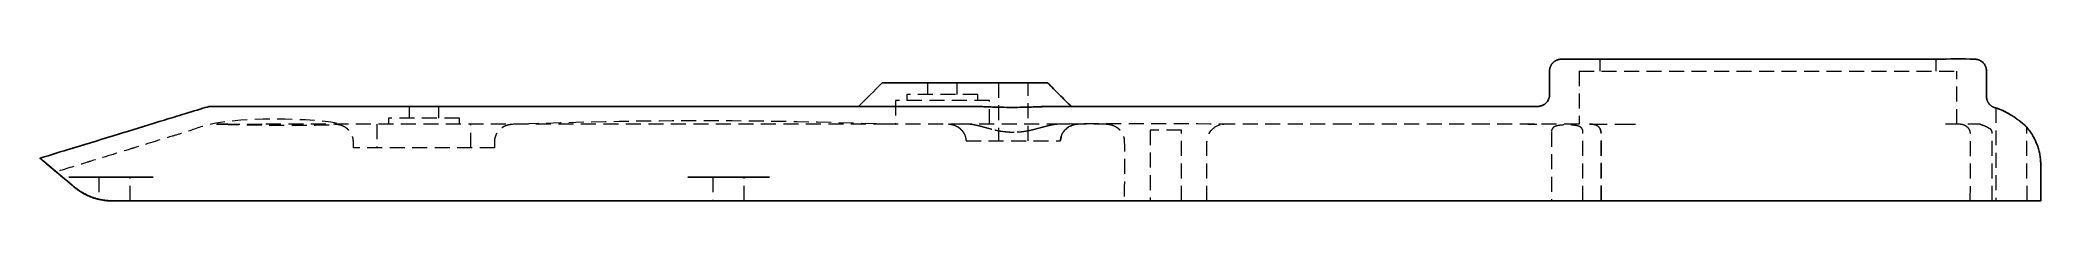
# Model space of a CAD drawing. Header units: millimetres. Extents: x -146 to 23, y 0 to 12.
import ezdxf

# ---------------------------------------------------------------- set-up
doc = ezdxf.new("R2010")
doc.units = ezdxf.units.MM
doc.linetypes.add('HIDDEN', pattern=[1.905, 1.27, -0.635])

msp = doc.modelspace()

# ---------------------------------------------------------------- linework, layer by layer
at = {"color": 7, "linetype": 'Continuous', "lineweight": 25}
for p, q in [((-14.25, 12), (14.25, 12)), ((-65.78, 10), (-65.98, 10)), ((-65.78, 10), (-61, 10)), ((-114.76, 8), (-132, 8)), ((-114.76, 8), (-112.59, 8)), ((-67.48, 8), (-112.59, 8)), ((-145.7, 3.1), (-144.76, 2.32)), ((-143.85, 2), (-136.71, 2)), ((-84.55, 2), (-91.45, 2)), ((-143.26, 1.06), (-143.22, 1.03)), ((-143.23, 1.04), (-143.23, 1.04)), ((-143.06, 0.92), (-143.01, 0.87)), ((-142.88, 0.79), (-142.81, 0.75)), ((-142.84, 0.77), (-142.86, 0.78)), ((-142.75, 0.71), (-142.75, 0.71)), ((-142.65, 0.65), (-142.61, 0.63)), ((-142.42, 0.53), (-142.41, 0.53)), ((-142.18, 0.42), (-142.1, 0.38)), ((-142.03, 0.36), (-142, 0.35)), ((-141.91, 0.31), (-142, 0.35)), ((-141.81, 0.27), (-141.77, 0.26)), ((-141.63, 0.22), (-141.63, 0.21)), ((-141.51, 0.18), (-141.5, 0.18)), ((-141.49, 0.18), (-141.43, 0.16)), ((-141.38, 0.15), (-141.49, 0.17)), ((-141.07, 0.08), (-141.08, 0.08)), ((-141.08, 0.08), (-141.08, 0.08)), ((-140.68, 0.03), (-140.66, 0.02)), ((-140.66, 0.02), (-140.65, 0.02)), ((-140.66, 0.02), (-140.66, 0.02)), ((-49.25, 0), (-49.25, 0)), ((-47.62, 0), (-47.62, 0)), ((8.92, 0), (6.06, 0)), ((-54.5, 0), (-54.5, 0)), ((-54.29, 0), (-54.38, 0)), ((-47.5, 0), (-47.51, 0))]:
    msp.add_line(p, q, dxfattribs=at)
at = {"color": 7, "linetype": 'HIDDEN', "lineweight": 18}
for p, q in [((-14.25, 12), (-14.25, 11)), ((14.25, 11), (14.25, 12)), ((-16, 11), (15.99, 11)), ((-16, 11), (-16, 6.5)), ((15.99, 6.5), (15.99, 11)), ((-65.92, 8.5), (-73.88, 8.5)), ((-73.88, 8.5), (-73.88, 6.5)), ((-66.9, 9), (-72.9, 9)), ((-72.9, 9), (-72.9, 8.5)), ((-71.15, 10), (-71.15, 9)), ((-68.65, 9), (-68.65, 10)), ((-66.9, 8.5), (-66.9, 9)), ((-65.92, 6.5), (-65.92, 8.5)), ((-65.79, 10), (-64.78, 10)), ((-65.15, 10), (-65.15, 5.1)), ((-63.1, 10), (-62.21, 10)), ((-62.65, 5.1), (-62.65, 10)), ((-110.8, 7), (-116.8, 7)), ((-116.8, 7), (-116.8, 6.5)), ((-115.05, 8), (-115.05, 7)), ((-112.55, 7), (-112.55, 8)), ((-110.8, 6.5), (-110.8, 7)), ((19.62, 7.76), (19.66, 7.74)), ((19.69, 7.73), (19.73, 7.71)), ((19.77, 7.69), (19.81, 7.68)), ((19.94, 7.62), (20, 7.59)), ((20.05, 7.56), (20.1, 7.54)), ((20.16, 7.51), (20.18, 7.49)), ((20.23, 7.47), (20.29, 7.43)), ((21.1, 6.92), (21.16, 6.88)), ((-131.16, 6.5), (-131.23, 6.5)), ((-131.08, 6.5), (-131.16, 6.5)), ((-130.66, 6.5), (-131.08, 6.5)), ((-130.66, 6.5), (-127.42, 6.5)), ((-117.78, 6.5), (-117.78, 4.5)), ((-109.82, 4.5), (-109.82, 6.5)), ((-59.79, 6.5), (-69.39, 6.5)), ((-67.9, 5.1), (-59.9, 5.1)), ((-67.9, 5.1), (-67.9, 5.1)), ((-49.67, 6), (-52.32, 6)), ((-52.32, 6), (-52.32, 0)), ((-49.67, 0), (-49.67, 6)), ((-35.23, 6.5), (-35.58, 6.5)), ((-23.81, 6.5), (-35.23, 6.5)), ((-18.32, 5.86), (-18.32, 0)), ((-14.88, 6.5), (-14.98, 6.5)), ((-14.88, 6.5), (-12.49, 6.5)), ((21.53, 6.59), (21.56, 6.56)), ((-146.3, 3.61), (-146.23, 3.55)), ((-146.24, 3.55), (-146.29, 3.6)), ((-146.28, 3.59), (-146.21, 3.53)), ((-145.76, 3.16), (-146.25, 3.56)), ((-146.2, 3.53), (-145.91, 3.28)), ((-146.2, 3.52), (-146.13, 3.46)), ((-146.17, 3.5), (-146.14, 3.47)), ((-146.11, 3.45), (-146.05, 3.4)), ((-146.1, 3.44), (-146.02, 3.38)), ((-145.79, 3.18), (-146.08, 3.42)), ((-145.92, 3.29), (-146.05, 3.4)), ((-107.8, 4.5), (-119.8, 4.5)), ((-145.77, 3.17), (-146.02, 3.37)), ((-145.79, 3.18), (-145.98, 3.34)), ((-145.9, 3.27), (-145.72, 3.12)), ((-145.9, 3.27), (-145.73, 3.13)), ((-145.76, 3.15), (-144.92, 2.45)), ((-145.71, 3.11), (-145.42, 2.87)), ((-145.7, 3.11), (-145.37, 2.83)), ((-145.69, 3.1), (-145.46, 2.91)), ((-145.42, 2.87), (-145.04, 2.55)), ((-145.21, 2.7), (-145.41, 2.86)), ((-145.3, 2.77), (-145.4, 2.85)), ((-145.36, 2.82), (-145.23, 2.71)), ((-145.21, 2.7), (-144.93, 2.46)), ((-144.44, 2.04), (-145.02, 2.53)), ((-144.93, 2.46), (-144.79, 2.34)), ((-144.85, 2.39), (-144.92, 2.45)), ((-144.87, 2.41), (-144.92, 2.45)), ((-144.84, 2.38), (-144.86, 2.4)), ((-144.63, 2.21), (-144.84, 2.38)), ((-144.75, 2.31), (-144.6, 2.18)), ((-144.72, 2.28), (-144.54, 2.13)), ((-144.67, 2.24), (-144.58, 2.17)), ((-144.44, 2.05), (-144.62, 2.2)), ((-144.58, 2.17), (-144.52, 2.12)), ((-144.58, 2.16), (-144.33, 1.95)), ((-144.48, 2.08), (-143.75, 1.47)), ((-144.47, 2.08), (-143.96, 1.65)), ((-144.37, 1.99), (-144.44, 2.04)), ((-144.38, 2), (-144.07, 1.73)), ((-143.93, 1.62), (-144.37, 1.99)), ((-143.84, 1.55), (-144.36, 1.98)), ((-143.72, 1.44), (-144.12, 1.78)), ((-138.68, 0), (-138.68, 2)), ((-89.33, 2), (-89.33, 0)), ((-86.68, 0), (-86.68, 2)), ((-143.92, 1.61), (-143.73, 1.45)), ((-143.9, 1.6), (-143.86, 1.56)), ((-143.74, 1.46), (-143.76, 1.48)), ((-143.72, 1.45), (-143.74, 1.46)), ((-143.64, 1.38), (-143.71, 1.44)), ((-143.58, 1.32), (-143.57, 1.32)), ((-143.5, 1.26), (-143.5, 1.26)), ((-143.44, 1.21), (-143.46, 1.22)), ((-143.37, 1.15), (-143.39, 1.17)), ((-143.39, 1.17), (-143.33, 1.12)), ((-143.36, 1.14), (-143.37, 1.15)), ((-143.23, 1.04), (-143.22, 1.03)), ((-143.22, 1.03), (-143.18, 1)), ((-143.19, 1), (-143.19, 1.01)), ((-142.77, 0.72), (-142.78, 0.73)), ((-142.45, 0.54), (-142.46, 0.55)), ((-142.29, 0.47), (-142.41, 0.52)), ((-142.33, 0.49), (-142.41, 0.52)), ((-142.13, 0.4), (-142.2, 0.43)), ((-141.95, 0.32), (-142.03, 0.36)), ((-141.85, 0.29), (-142, 0.34)), ((-141.69, 0.23), (-141.7, 0.24)), ((-141.33, 0.13), (-141.56, 0.19)), ((-141.08, 0.08), (-141.32, 0.13)), ((-141.32, 0.13), (-141.32, 0.13)), ((-140.96, 0.06), (-141.08, 0.08)), ((-140.97, 0.06), (-140.96, 0.06)), ((-140.81, 0.04), (-140.95, 0.06)), ((-140.8, 0.04), (-140.92, 0.06)), ((-140.66, 0.02), (-140.8, 0.04)), ((-140.69, 0.03), (-140.79, 0.04)), ((-140.36, 0), (-140.5, 0.01)), ((-140.23, 0), (-140.39, 0)), ((-140.29, 0), (-140.35, 0)), ((-140.35, 0), (-140.21, 0)), ((-140.2, 0), (-140.24, 0)), ((-140.18, 0), (-140.2, 0)), ((-136.62, 0), (-136.62, 0)), ((-92.07, 0), (-92.03, 0)), ((-92.02, 0), (-91.99, 0)), ((-91.87, 0), (-91.9, 0)), ((-91.84, 0), (-91.82, 0)), ((-91.82, 0), (-88.59, 0)), ((-88, 0), (-88.14, 0)), ((-87.38, 0), (-87.63, 0)), ((-87.26, 0), (-87.34, 0)), ((-83.99, 0), (-87.19, 0)), ((-52.53, 0), (-52.53, 0)), ((-52.47, 0), (-52.47, 0)), ((-51.85, 0), (-51.85, 0)), ((-21.22, 0), (-17.28, 0)), ((-17.28, 0), (-17.28, 0)), ((-12.71, 0), (-17.18, 0)), ((2.96, 0), (1.89, 0)), ((11.79, 0), (9.79, 0)), ((-137.76, 0), (-137.94, 0)), ((-53.55, 0), (-53.4, 0)), ((-52.29, 0), (-52.22, 0)), ((-51.76, 0), (-51.74, 0))]:
    msp.add_line(p, q, dxfattribs=at)
at = {"color": 7, "linetype": 'Continuous', "lineweight": 25, "flags": 128}
for points in [[(-75, 10), (-74.98, 10), (-74.92, 10), (-74.81, 10), (-74.67, 10), (-74.49, 10), (-74.26, 10), (-74, 10), (-73.71, 10), (-73.39, 10), (-66.19, 10), (-66.09, 10), (-65.98, 10), (-65.98, 10), (-65.78, 10)], [(-62.22, 10), (-62.15, 10), (-62.22, 9.99), (-62.23, 9.99), (-62.33, 9.99), (-62.22, 10)], [(-67.48, 8), (-67.31, 8), (-67.24, 8), (-67.13, 8), (-67.12, 8), (-66.95, 8), (-66.86, 7.99), (-66.58, 7.99), (-66.38, 7.98), (-66.35, 7.98), (-66.29, 7.98), (-66.18, 7.97), (-65.99, 7.96), (-65.77, 7.96), (-65.67, 7.95), (-65.35, 7.94), (-65.34, 7.94), (-65.02, 7.93), (-64.9, 7.93), (-64.69, 7.93), (-64.45, 7.92), (-64.36, 7.92), (-64.02, 7.92), (-64, 7.92), (-63.68, 7.92), (-63.55, 7.92), (-63.34, 7.93), (-63.11, 7.93), (-63.01, 7.93), (-62.68, 7.94), (-62.67, 7.94), (-62.36, 7.95), (-62.23, 7.96), (-62.05, 7.96), (-61.82, 7.97), (-61.75, 7.97), (-61.65, 7.98), (-61.62, 7.98), (-61.47, 7.98), (-61.43, 7.99), (-61.19, 7.99), (-61.05, 8), (-60.94, 8), (-60.87, 8), (-60.76, 8), (-60.69, 8), (-60.54, 8), (-60.24, 8), (-59.98, 8), (-59.74, 8), (-59.53, 8), (-59.36, 8), (-59.22, 8), (-59.11, 8), (-59.04, 8), (-59, 8), (-59, 8)], [(21.92, 6.24), (21.92, 6.24), (21.92, 6.24), (21.92, 6.24), (21.91, 6.25), (21.9, 6.26), (21.9, 6.26), (21.88, 6.28), (21.88, 6.28), (21.86, 6.3), (21.84, 6.31), (21.83, 6.33), (21.8, 6.35), (21.79, 6.36), (21.75, 6.4), (21.75, 6.4), (21.74, 6.41), (21.69, 6.45), (21.69, 6.46), (21.65, 6.49), (21.62, 6.51), (21.61, 6.52), (21.6, 6.53), (21.54, 6.58), (21.54, 6.58), (21.46, 6.65), (21.45, 6.65), (21.36, 6.73), (21.35, 6.73), (21.35, 6.74), (21.3, 6.77), (21.26, 6.8), (21.24, 6.82), (21.16, 6.88), (21.13, 6.9), (21.05, 6.96), (21.02, 6.98), (20.97, 7.01), (20.94, 7.04), (20.93, 7.05), (20.83, 7.11), (20.81, 7.12), (20.72, 7.19), (20.69, 7.2), (20.6, 7.26), (20.58, 7.27), (20.58, 7.27), (20.48, 7.33), (20.46, 7.34), (20.39, 7.38), (20.37, 7.39), (20.28, 7.44), (20.26, 7.46), (20.22, 7.48), (20.18, 7.5), (20.15, 7.51), (20.08, 7.55), (20.04, 7.57), (19.98, 7.59), (19.95, 7.61), (19.94, 7.62), (19.87, 7.65), (19.86, 7.65), (19.84, 7.66), (19.79, 7.69), (19.75, 7.7), (19.71, 7.72), (19.69, 7.73), (19.66, 7.74), (19.64, 7.75), (19.59, 7.77), (19.58, 7.77), (19.52, 7.79), (19.51, 7.8), (19.5, 7.8), (19.5, 7.8), (19.47, 7.81), (19.45, 7.82), (19.42, 7.83), (19.4, 7.84), (19.4, 7.84), (19.38, 7.84), (19.36, 7.85), (19.36, 7.85), (19.34, 7.85), (19.33, 7.86), (19.32, 7.86), (19.3, 7.87), (19.3, 7.87), (19.3, 7.87), (19.29, 7.87), (19.28, 7.87), (19.28, 7.88), (19.28, 7.88), (19.28, 7.88), (19.28, 7.88)], [(19.59, 7.77), (19.6, 7.76), (19.62, 7.76)], [(19.73, 7.71), (19.75, 7.7), (19.77, 7.69)], [(19.9, 7.64), (19.92, 7.62), (19.94, 7.62)], [(20.29, 7.43), (20.31, 7.43), (20.34, 7.41)], [(20.41, 7.37), (20.42, 7.36), (20.44, 7.36)], [(20.5, 7.32), (20.54, 7.29), (20.56, 7.28)], [(20.72, 7.18), (20.74, 7.17), (20.77, 7.15)], [(20.84, 7.11), (20.86, 7.09), (20.89, 7.07)], [(20.97, 7.02), (20.98, 7.01), (21, 7)], [(21.37, 6.72), (21.39, 6.7), (21.43, 6.67)], [(21.56, 6.56), (21.59, 6.54), (21.61, 6.52)], [(21.8, 6.35), (21.81, 6.34), (21.82, 6.33)], [(21.92, 6.24), (21.92, 6.24), (21.92, 6.24)], [(-146.3, 3.61), (-146.3, 3.61), (-146.3, 3.61), (-146.29, 3.6), (-146.28, 3.59), (-146.26, 3.57), (-146.25, 3.57), (-146.24, 3.56), (-146.2, 3.52), (-146.2, 3.52), (-146.14, 3.48), (-146.12, 3.46), (-146.08, 3.42), (-146.05, 3.4), (-146.02, 3.38), (-145.97, 3.33), (-145.97, 3.33), (-145.9, 3.27), (-145.88, 3.26), (-145.83, 3.22), (-145.78, 3.17), (-145.76, 3.16), (-145.71, 3.12), (-145.68, 3.09), (-145.6, 3.02), (-145.6, 3.02), (-145.51, 2.95), (-145.47, 2.91), (-145.42, 2.87), (-145.42, 2.87), (-145.39, 2.84), (-145.37, 2.82), (-145.35, 2.81), (-145.31, 2.77), (-145.29, 2.76), (-145.27, 2.75), (-145.22, 2.7), (-145.17, 2.66), (-145.14, 2.63), (-145.05, 2.56), (-145.04, 2.55), (-144.94, 2.46), (-144.92, 2.45), (-144.82, 2.37), (-144.76, 2.32), (-144.7, 2.26), (-144.59, 2.17), (-144.56, 2.15), (-144.5, 2.09), (-144.44, 2.05), (-144.4, 2.01), (-144.3, 1.93), (-144.28, 1.92), (-144.19, 1.84), (-144.12, 1.78), (-144.09, 1.75), (-143.98, 1.66), (-143.95, 1.64), (-143.86, 1.56), (-143.77, 1.49), (-143.74, 1.46), (-143.59, 1.33), (-143.5, 1.26), (-143.39, 1.17), (-143.36, 1.14), (-143.24, 1.04), (-143.19, 1.01), (-143.09, 0.93), (-143.01, 0.88), (-142.96, 0.84), (-142.94, 0.83), (-142.77, 0.72), (-142.76, 0.72), (-142.63, 0.64), (-142.61, 0.63), (-142.57, 0.61), (-142.42, 0.53), (-142.36, 0.5), (-142.23, 0.44), (-142.15, 0.4), (-142.07, 0.37), (-141.93, 0.31), (-141.79, 0.27), (-141.71, 0.24), (-141.69, 0.23), (-141.46, 0.17), (-141.33, 0.14), (-141.28, 0.12), (-141.21, 0.11), (-140.96, 0.06), (-140.95, 0.06), (-140.82, 0.04), (-140.7, 0.03), (-140.66, 0.02), (-140.57, 0.02), (-140.44, 0.01), (-140.18, 0), (-139.82, 0), (-139.23, 0), (-139.2, 0), (-137.69, 0), (-137.52, 0), (-136.2, 0), (-135.94, 0), (-135.77, 0), (-134.75, 0), (-133.94, 0), (-133.32, 0), (-132, 0), (-52.5, 0), (0, 0), (1.16, 0), (2.32, 0), (3.47, 0), (4.6, 0), (5.72, 0), (6.81, 0), (7.88, 0), (8.91, 0), (9.91, 0), (10.87, 0), (11.79, 0), (12.66, 0), (12.86, 0), (18.6, 0), (20.66, 0), (21.13, 0), (21.55, 0), (21.93, 0), (22.25, 0), (22.53, 0), (22.75, 0), (22.92, 0), (23.04, 0), (23.09, 0), (23.09, 0)], [(-143.44, 1.21), (-143.42, 1.19), (-143.4, 1.17), (-143.39, 1.17)], [(-143.33, 1.12), (-143.33, 1.11), (-143.3, 1.09)], [(-143.26, 1.06), (-143.25, 1.06), (-143.23, 1.04)], [(-143.22, 1.03), (-143.23, 1.03), (-143.23, 1.04)], [(-143.18, 1), (-143.17, 0.99), (-143.15, 0.98)], [(-143.05, 0.9), (-143.05, 0.9), (-143.05, 0.91)], [(-143.01, 0.87), (-143, 0.87), (-143, 0.87)], [(-142.93, 0.83), (-142.9, 0.81), (-142.88, 0.79)], [(-142.46, 0.55), (-142.46, 0.55), (-142.47, 0.55)], [(-142.41, 0.52), (-142.42, 0.53), (-142.45, 0.54)], [(-142.27, 0.46), (-142.28, 0.46), (-142.29, 0.47)], [(-142.27, 0.46), (-142.26, 0.45), (-142.18, 0.42)], [(-142.08, 0.37), (-142.1, 0.38), (-142.13, 0.4)], [(-141.81, 0.27), (-141.82, 0.28), (-141.85, 0.29)], [(-141.52, 0.18), (-141.64, 0.22), (-141.69, 0.23)], [(-141.56, 0.19), (-141.58, 0.2), (-141.63, 0.21)], [(-141.43, 0.16), (-141.37, 0.14), (-141.33, 0.13)], [(-140.95, 0.06), (-140.95, 0.06), (-140.96, 0.06)], [(-140.92, 0.06), (-140.93, 0.06), (-140.93, 0.06)], [(-140.79, 0.04), (-140.8, 0.04), (-140.81, 0.04)], [(-140.21, 0), (-140.2, 0), (-140.18, 0)]]:
    msp.add_lwpolyline(points, dxfattribs=at)
at = {"color": 7, "linetype": 'HIDDEN', "lineweight": 18, "flags": 128}
for points in [[(-65.79, 10), (-65.98, 10), (-65.98, 10)], [(-65.78, 10), (-65.67, 9.99), (-65.77, 9.99), (-65.78, 9.99), (-65.85, 10), (-65.78, 10)], [(-62.21, 10), (-62.02, 10), (-62.02, 10)], [(19.56, 7.78), (19.59, 7.77), (19.59, 7.77)], [(19.85, 7.66), (19.86, 7.65), (19.9, 7.64)], [(20.34, 7.41), (20.37, 7.39), (20.41, 7.37)], [(20.44, 7.36), (20.48, 7.33), (20.5, 7.32)], [(20.56, 7.28), (20.58, 7.27), (20.59, 7.26)], [(20.65, 7.23), (20.72, 7.19), (20.72, 7.18)], [(20.77, 7.15), (20.83, 7.11), (20.84, 7.11)], [(20.89, 7.07), (20.94, 7.04), (20.97, 7.02)], [(21, 7), (21.02, 6.98), (21.04, 6.97)], [(21.22, 6.84), (21.24, 6.82), (21.26, 6.8), (21.27, 6.8)], [(-69.27, 6.49), (-69.19, 6.48), (-69.14, 6.48), (-69.14, 6.48)], [(-59.01, 6.37), (-58.92, 6.41), (-58.9, 6.42), (-58.8, 6.45), (-58.78, 6.45), (-58.67, 6.48), (-58.66, 6.48), (-58.55, 6.49), (-58.53, 6.49), (-58.41, 6.5), (-58.41, 6.5), (-58.41, 6.5)], [(-47.5, 0), (-47.5, 2.97), (-47.5, 5), (-47.5, 5), (-47.49, 5.13), (-47.48, 5.25), (-47.48, 5.26), (-47.47, 5.28), (-47.45, 5.39), (-47.41, 5.51), (-47.37, 5.61), (-47.36, 5.63), (-47.3, 5.75), (-47.23, 5.86), (-47.23, 5.86), (-47.15, 5.96), (-47.08, 6.03), (-47.06, 6.06), (-46.96, 6.15), (-46.9, 6.19), (-46.86, 6.23), (-46.75, 6.3), (-46.7, 6.32), (-46.63, 6.36), (-46.53, 6.4), (-46.51, 6.41), (-46.39, 6.45), (-46.26, 6.48), (-46.13, 6.49), (-46.13, 6.49), (-46.05, 6.5), (-46, 6.5), (-46, 6.5), (-46, 6.5)], [(-14.98, 6.5), (-15.11, 6.5), (-14.88, 6.5)], [(-14.13, 0), (-14.13, 5.7), (-14.13, 5.73), (-14.13, 5.77), (-14.13, 5.8), (-14.14, 5.84), (-14.14, 5.87), (-14.15, 5.91), (-14.16, 5.94), (-14.17, 5.97), (-14.18, 6.01), (-14.19, 6.04), (-14.2, 6.07), (-14.22, 6.1), (-14.23, 6.13), (-14.25, 6.16), (-14.25, 6.16), (-14.27, 6.19), (-14.29, 6.21), (-14.31, 6.24), (-14.33, 6.27), (-14.36, 6.29), (-14.38, 6.31), (-14.44, 6.35), (-14.51, 6.39), (-14.58, 6.43), (-14.65, 6.45), (-14.66, 6.45), (-14.76, 6.47), (-14.86, 6.49), (-14.88, 6.49), (-14.98, 6.5)], [(-14.98, 6.5), (-14.88, 6.49), (-14.86, 6.49), (-14.76, 6.47), (-14.67, 6.45), (-14.65, 6.45), (-14.58, 6.43), (-14.51, 6.39), (-14.44, 6.35), (-14.38, 6.31), (-14.36, 6.29), (-14.33, 6.27), (-14.31, 6.24), (-14.29, 6.21), (-14.27, 6.19), (-14.25, 6.16), (-14.25, 6.16), (-14.23, 6.13), (-14.22, 6.1), (-14.2, 6.07), (-14.19, 6.04), (-14.18, 6.01), (-14.17, 5.97), (-14.16, 5.94), (-14.15, 5.91), (-14.14, 5.87), (-14.14, 5.84), (-14.13, 5.8), (-14.13, 5.77), (-14.13, 5.73), (-14.13, 5.7), (-14.13, 0)], [(21.33, 6.76), (21.36, 6.73), (21.37, 6.72)], [(21.43, 6.67), (21.45, 6.65), (21.47, 6.64)], [(21.61, 6.52), (21.61, 6.52), (21.64, 6.5)], [(21.67, 6.47), (21.68, 6.46), (21.7, 6.44)], [(21.73, 6.42), (21.75, 6.4), (21.75, 6.4)], [(21.92, 6.24), (21.92, 6.24), (21.92, 6.24)], [(-146.29, 3.6), (-146.3, 3.6), (-146.3, 3.61)], [(-146.28, 3.59), (-146.28, 3.59), (-146.29, 3.6)], [(-144.92, 2.45), (-144.84, 2.38), (-144.9, 2.43), (-144.9, 2.43)], [(-144.35, 1.98), (-144.35, 1.98), (-144.35, 1.97)], [(-137.17, 2), (-137.1, 2.01), (-137.18, 2)], [(-143.68, 1.41), (-143.72, 1.44), (-143.72, 1.44)], [(-143.42, 1.19), (-143.5, 1.26), (-143.61, 1.35), (-143.62, 1.36)], [(-143.5, 1.26), (-143.53, 1.28), (-143.56, 1.31), (-143.56, 1.31)], [(-143.23, 1.04), (-143.24, 1.04), (-143.39, 1.17)], [(-143.3, 1.09), (-143.27, 1.07), (-143.26, 1.06)], [(-142.82, 0.75), (-142.85, 0.77), (-142.86, 0.78), (-142.87, 0.79), (-142.94, 0.84), (-142.95, 0.84), (-142.94, 0.83), (-142.97, 0.86), (-143, 0.87), (-143, 0.87), (-143.02, 0.88), (-143.08, 0.93), (-143.09, 0.93), (-143.12, 0.96), (-143.16, 0.98), (-143.23, 1.04), (-143.23, 1.04), (-143.23, 1.04)], [(-143.05, 0.91), (-143.09, 0.93), (-143.22, 1.03)], [(-143.15, 0.98), (-143.12, 0.96), (-143.1, 0.94)], [(-142.86, 0.78), (-142.94, 0.83), (-143.05, 0.9)], [(-143, 0.87), (-142.98, 0.86), (-142.97, 0.85), (-142.93, 0.83)], [(-142.77, 0.73), (-142.76, 0.72), (-142.75, 0.71)], [(-142.08, 0.37), (-142.09, 0.38), (-142.16, 0.41), (-142.17, 0.42), (-142.17, 0.42), (-142.23, 0.44), (-142.24, 0.44), (-142.25, 0.45), (-142.39, 0.52), (-142.42, 0.53), (-142.44, 0.54), (-142.46, 0.55), (-142.53, 0.59), (-142.54, 0.59), (-142.51, 0.58), (-142.52, 0.59), (-142.65, 0.65), (-142.65, 0.65)], [(-142.53, 0.59), (-142.6, 0.63), (-142.61, 0.63)], [(-142.43, 0.54), (-142.42, 0.53), (-142.42, 0.53)], [(-142.41, 0.53), (-142.27, 0.46), (-142.27, 0.46)], [(-142.08, 0.37), (-142.23, 0.44), (-142.27, 0.46)], [(-142, 0.35), (-142.07, 0.37), (-142.08, 0.37)], [(-141.63, 0.21), (-141.71, 0.24), (-141.8, 0.27), (-141.81, 0.27)], [(-141.71, 0.24), (-141.64, 0.22), (-141.51, 0.18)], [(-141.49, 0.17), (-141.5, 0.18), (-141.52, 0.18)], [(-141.08, 0.08), (-141.28, 0.12), (-141.31, 0.13)], [(-140.93, 0.06), (-140.95, 0.06), (-141.07, 0.08)], [(-140.66, 0.02), (-140.7, 0.03), (-140.76, 0.04), (-140.93, 0.06), (-140.93, 0.06), (-140.93, 0.06)], [(-140.39, 0), (-140.57, 0.02), (-140.66, 0.02), (-140.66, 0.02)], [(-140.57, 0.02), (-140.5, 0.01), (-140.36, 0)], [(-140.18, 0), (-140.23, 0), (-140.29, 0)]]:
    msp.add_lwpolyline(points, dxfattribs=at)
at = {"color": 7, "linetype": 'HIDDEN', "lineweight": 18}
for centre, radius, start, end in [((-67.5, -20.13), 28.13, 87.7143, 89.6158), ((-64, 51.48), 43.56, 267.8167, 272.1833), ((-60.43, -23.95), 31.95, 90.4728, 92.3488), ((-58.4, 5), 1.5, 90.0795, 176.1303), ((-99.2, 64.89), 77.56, 235.6023, 235.6489), ((-139.69, 5.84), 5.97, 238.1808, 242.3346), ((-139.95, 5.4), 5.47, 239.1773, 242.5927), ((-140.13, 5.16), 5.17, 253.1173, 256.6853)]:
    msp.add_arc(centre, radius, start, end, dxfattribs=at)
at = {"color": 7, "linetype": 'Continuous', "lineweight": 25}
for centre, radius, start, end in [((18.67, 5.5), 2.45, 68.8245, 69.7181), ((19.11, 6.35), 1.49, 67.0117, 68.4192), ((19.21, 6.29), 1.51, 65.1838, 66.76), ((18.88, 5.25), 2.6, 63.25, 64.3701), ((18.18, 3.73), 4.27, 62.3953, 63.3098), ((18.68, 4.62), 3.25, 61.4747, 62.3025), ((19.16, 4.89), 2.77, 57.4649, 58.9353), ((19.01, 4.08), 3.53, 53.6639, 55.02), ((19.41, 4.47), 2.98, 52.6277, 54.0137), ((19.69, 4.7), 2.63, 51.5299, 53.1126), ((19.24, 3.88), 3.55, 49.775, 51.0787), ((20.2, 4.81), 2.22, 48.3196, 49.4976), ((19.32, 3.75), 3.6, 47.9546, 48.6351), ((19.79, 4.2), 2.95, 47.3493, 48.1683), ((-140.77, 4.25), 4.04, 230.2751, 233.2203), ((-140.69, 4.29), 4.12, 232.8197, 235.6667), ((-142.36, 1.94), 1.24, 233.4327, 235.5517), ((-139.79, 5.62), 5.73, 236.4626, 238.5725), ((-141.73, 2.44), 2.01, 237.5538, 238.7635), ((-141.2, 3.27), 2.99, 238.3524, 241.885), ((-141.39, 2.64), 2.34, 241.1257, 244.3981), ((-141.73, 2.02), 1.64, 243.2475, 244.5662), ((-141.17, 2.86), 2.64, 243.8983, 247.0103), ((-141.68, 1.27), 0.984, 246.1128, 251.062), ((-140.77, 3.26), 3.16, 248.9168, 253.0486), ((-140.97, 1.68), 1.59, 255.0491, 257.4393), ((-140.21, 4.86), 4.85, 256.7512, 258.108), ((-140.25, 4.64), 4.63, 258.0113, 261.098), ((-140.25, 4.43), 4.42, 260.8673, 264.1391), ((-140.21, 4.67), 4.67, 263.8951, 267.0607), ((-140.26, 3.83), 3.83, 265.4499, 266.3596), ((-140.18, 4.9), 4.9, 266.9532, 270.0201)]:
    msp.add_arc(centre, radius, start, end, dxfattribs=at)
for points, knots in [([(-14.25, 12), (-15.84, 12), (-17.54, 12), (-17.5, 12), (-17.58, 12), (-17.6, 11.99), (-17.66, 11.99), (-17.7, 11.98), (-17.75, 11.97), (-17.79, 11.95), (-17.84, 11.94), (-17.87, 11.92), (-17.92, 11.91), (-17.95, 11.89), (-17.99, 11.87), (-18.03, 11.84), (-18.07, 11.82), (-18.1, 11.79), (-18.14, 11.77), (-18.17, 11.74), (-18.2, 11.71), (-18.23, 11.68), (-18.26, 11.64), (-18.29, 11.61), (-18.32, 11.58), (-18.34, 11.54), (-18.36, 11.5), (-18.38, 11.46), (-18.4, 11.42), (-18.42, 11.38), (-18.44, 11.34), (-18.45, 11.3), (-18.46, 11.26), (-18.47, 11.22), (-18.48, 11.17), (-18.49, 11.13), (-18.49, 11.07), (-18.49, 11.03), (-18.52, 10.35), (-18.51, 9.69), (-18.5, 8.99), (-18.5, 8.94), (-18.5, 8.88), (-18.51, 8.83), (-18.53, 8.77), (-18.54, 8.72), (-18.56, 8.66), (-18.59, 8.58), (-18.63, 8.5), (-18.67, 8.43), (-18.71, 8.39), (-18.75, 8.34), (-18.79, 8.29), (-18.86, 8.23), (-18.93, 8.18), (-18.98, 8.14), (-19.03, 8.12), (-19.08, 8.09), (-19.15, 8.06), (-19.2, 8.05), (-19.26, 8.03), (-19.31, 8.02), (-19.37, 8.01), (-19.42, 8), (-19.5, 8), (-19.68, 7.98), (-39.34, 7.99), (-59, 8)], [0, 0, 0, 0, 0.0650497, 0.0697229, 0.0745875, 0.077232, 0.0800608, 0.0817481, 0.0836048, 0.0849212, 0.0863891, 0.0875238, 0.0887922, 0.0898264, 0.0909777, 0.0919518, 0.0930279, 0.0939643, 0.0949891, 0.0959009, 0.0968892, 0.0977846, 0.0987458, 0.0996302, 0.1005707, 0.1014479, 0.1023721, 0.1032447, 0.1041562, 0.1050261, 0.1059272, 0.106796, 0.1076887, 0.1085578, 0.1094437, 0.110314, 0.1111944, 0.1129075, 0.1130018, 0.1518873, 0.1530866, 0.1548526, 0.1548531, 0.1566016, 0.1580393, 0.15835, 0.1600985, 0.1618469, 0.1635953, 0.1653438, 0.1665712, 0.1670923, 0.1688407, 0.1705891, 0.1723376, 0.174086, 0.1744141, 0.1758345, 0.1775829, 0.1787162, 0.1793314, 0.1810798, 0.1818649, 0.1828283, 0.1845767, 0.184577, 1, 1, 1, 1]), ([(19.28, 7.88), (19.27, 7.88), (19.27, 7.88), (19.26, 7.88), (19.24, 7.89), (19.19, 7.9), (19.14, 7.92), (19.1, 7.93), (19.07, 7.95), (19.03, 7.97), (18.99, 7.99), (18.96, 8.01), (18.92, 8.03), (18.89, 8.06), (18.86, 8.08), (18.82, 8.11), (18.8, 8.14), (18.76, 8.17), (18.74, 8.2), (18.71, 8.23), (18.69, 8.27), (18.66, 8.3), (18.64, 8.34), (18.62, 8.37), (18.6, 8.41), (18.58, 8.45), (18.57, 8.49), (18.55, 8.53), (18.54, 8.56), (18.53, 8.61), (18.52, 8.65), (18.51, 8.69), (18.51, 8.73), (18.5, 8.78), (18.5, 8.82), (18.47, 9.56), (18.5, 10.28), (18.5, 11.02), (18.5, 11.06), (18.49, 11.12), (18.49, 11.18), (18.47, 11.23), (18.47, 11.26), (18.46, 11.29), (18.44, 11.34), (18.41, 11.41), (18.38, 11.46), (18.36, 11.52), (18.32, 11.57), (18.27, 11.64), (18.23, 11.68), (18.19, 11.72), (18.15, 11.77), (18.1, 11.8), (18.05, 11.84), (18, 11.87), (17.94, 11.9), (17.89, 11.92), (17.84, 11.94), (17.79, 11.95), (17.74, 11.97), (17.68, 11.98), (17.63, 11.99), (17.59, 12), (17.58, 12), (17.53, 12), (16.47, 12.05), (15.36, 12.02), (14.25, 12)], [0, 0, 0, 0, 0.00255, 0.004507, 0.009762, 0.016564, 0.022224, 0.026661, 0.032352, 0.036745, 0.042431, 0.046791, 0.052476, 0.056809, 0.062496, 0.066805, 0.072495, 0.076786, 0.082482, 0.086756, 0.092461, 0.09672, 0.102435, 0.106683, 0.11241, 0.116647, 0.122388, 0.126617, 0.132374, 0.136598, 0.142375, 0.146593, 0.152395, 0.156611, 0.165783, 0.167155, 0.42221, 0.424094, 0.434518, 0.435591, 0.444941, 0.455263, 0.455364, 0.455875, 0.465787, 0.476209, 0.482878, 0.486632, 0.497055, 0.507478, 0.515442, 0.517901, 0.528323, 0.538062, 0.538746, 0.549169, 0.559592, 0.562875, 0.570014, 0.577311, 0.580437, 0.59086, 0.597695, 0.601283, 0.601287, 0.60998, 0.611709, 1, 1, 1, 1]), ([(-75, 10), (-75, 10), (-75.66, 9.33), (-76.33, 8.67), (-77, 8)], [0, 0, 0, 0, 0.000007, 1, 1, 1, 1]), ([(-59, 8), (-59.33, 8.33), (-60, 9), (-60.66, 9.66), (-61, 10)], [0, 0, 0, 0, 0.497489, 1, 1, 1, 1]), ([(-132, 8), (-132.05, 7.98), (-132.43, 7.87), (-134.09, 7.36), (-136.31, 6.68), (-138.28, 6.07), (-140.77, 5.31), (-142.23, 4.86), (-143.51, 4.47), (-143.57, 4.45), (-144.43, 4.19), (-145.38, 3.9), (-146.3, 3.61)], [0, 0, 0, 0, 0.020147, 0.150011, 0.270587, 0.516211, 0.539197, 0.801437, 0.807369, 0.810229, 0.813269, 1, 1, 1, 1]), ([(23.09, 0), (23.09, 0.65), (23.08, 1.66), (23.11, 2.74), (23.09, 3.23), (23.08, 3.45), (23.05, 3.66), (23.03, 3.88), (22.98, 4.08), (22.94, 4.3), (22.87, 4.49), (22.81, 4.71), (22.72, 4.89), (22.65, 5.1), (22.55, 5.28), (22.45, 5.48), (22.34, 5.65), (22.23, 5.84), (22.09, 6.01), (22.02, 6.12), (21.93, 6.23), (21.94, 6.22), (21.93, 6.23), (21.93, 6.24), (21.92, 6.24)], [0, 0, 0, 0, 0.299086, 0.460751, 0.495871, 0.525955, 0.56151, 0.591158, 0.626855, 0.65636, 0.692199, 0.721563, 0.757548, 0.786764, 0.822921, 0.851965, 0.888312, 0.917166, 0.952641, 0.982365, 0.992972, 0.998161, 0.999832, 1, 1, 1, 1]), ([(-141.52, 0.18), (-141.51, 0.18), (-141.5, 0.18), (-141.49, 0.18), (-141.49, 0.17)], [0, 0, 0, 0, 0.492392, 1, 1, 1, 1]), ([(-140.93, 0.06), (-140.93, 0.06), (-140.92, 0.06), (-140.92, 0.05), (-140.92, 0.05)], [0, 0, 0, 0, 0.212964, 1, 1, 1, 1])]:
    msp.add_open_spline(points, degree=3, knots=knots, dxfattribs=at)
at = {"color": 7, "linetype": 'HIDDEN', "lineweight": 18}
for points, knots in [([(-131.35, 6.5), (-130.85, 6.5), (-129.92, 6.5), (-133.27, 6.52), (-112.81, 6.12), (-129.72, 7.48), (-133.62, 5.92), (-135.85, 5.26), (-137.39, 4.78), (-139.67, 4.08), (-140.94, 3.69), (-142.11, 3.33), (-142.19, 3.3), (-143.13, 3.02), (-144.05, 2.73), (-144.93, 2.46)], [0, 0, 0, 0, 0.061701, 0.115516, 0.368813, 0.641333, 0.702831, 0.732659, 0.821228, 0.828033, 0.921763, 0.923319, 0.924216, 0.928193, 1, 1, 1, 1]), ([(-107.8, 4.5), (-107.8, 4.67), (-107.8, 4.88), (-107.8, 5.1), (-107.79, 5.19), (-107.78, 5.28), (-107.76, 5.37), (-107.73, 5.45), (-107.7, 5.54), (-107.67, 5.62), (-107.63, 5.69), (-107.59, 5.77), (-107.53, 5.86), (-107.48, 5.93), (-107.42, 6), (-107.38, 6.05), (-107.31, 6.11), (-107.25, 6.17), (-107.19, 6.21), (-107.12, 6.25), (-107.05, 6.3), (-106.95, 6.36), (-106.86, 6.39), (-106.79, 6.42), (-106.71, 6.44), (-106.67, 6.45), (-106.62, 6.46), (-106.54, 6.48), (-106.44, 6.49), (-106.42, 6.5), (-91.27, 7.03), (-82.56, 6.77), (-73.88, 6.5)], [0, 0, 0, 0, 0.014174, 0.017884, 0.019351, 0.021593, 0.025303, 0.027541, 0.029012, 0.032722, 0.034765, 0.036432, 0.040141, 0.043662, 0.043851, 0.047561, 0.049696, 0.05127, 0.05498, 0.055228, 0.058689, 0.062399, 0.065064, 0.066109, 0.069818, 0.069819, 0.072011, 0.073528, 0.077238, 0.077238, 0.080948, 1, 1, 1, 1]), ([(19.28, 7.88), (19.28, 5.25), (19.28, 2.63), (19.28, 0), (19.28, 0), (19.28, 0)], [0, 0, 0, 0, 0.999778, 0.999857, 1, 1, 1, 1]), ([(-131.23, 6.5), (-131.27, 6.5), (-131.32, 6.5), (-131.24, 6.5), (-131.23, 6.5)], [0, 0, 0, 0, 0.8768976, 1, 1, 1, 1]), ([(-74.47, 6.5), (-91.85, 6.5), (-109.28, 6.5), (-126.83, 6.5), (-126.98, 6.5), (-127.12, 6.5), (-127.24, 6.5), (-127.35, 6.5), (-127.44, 6.5), (-127.51, 6.5), (-127.57, 6.5), (-127.61, 6.5), (-127.63, 6.5), (-127.63, 6.5), (-127.63, 6.5)], [0, 0, 0, 0, 0.974875, 0.978083, 0.980917, 0.98342, 0.985638, 0.987627, 0.98946, 0.991229, 0.993048, 0.995039, 0.997319, 1, 1, 1, 1]), ([(-121.3, 6.5), (-121.28, 6.5), (-121.24, 6.5), (-121.15, 6.49), (-121.06, 6.48), (-120.98, 6.46), (-120.93, 6.45), (-120.89, 6.44), (-120.82, 6.42), (-120.74, 6.39), (-120.66, 6.36), (-120.59, 6.32), (-120.51, 6.28), (-120.45, 6.24), (-120.38, 6.19), (-120.31, 6.13), (-120.25, 6.07), (-120.19, 6.01), (-120.13, 5.95), (-120.07, 5.87), (-120.03, 5.79), (-119.99, 5.73), (-119.97, 5.69), (-119.93, 5.61), (-119.89, 5.51), (-119.85, 5.41), (-119.84, 5.33), (-119.82, 5.27), (-119.82, 5.21), (-119.8, 5.13), (-119.8, 5.05), (-119.79, 4.84), (-119.8, 4.67), (-119.8, 4.5)], [0, 0, 0, 0, 0.020557, 0.045825, 0.091655, 0.110397, 0.13748, 0.137483, 0.183309, 0.188372, 0.229138, 0.27171, 0.274968, 0.320791, 0.349548, 0.366621, 0.412448, 0.439966, 0.458274, 0.504101, 0.540358, 0.549931, 0.579839, 0.595758, 0.641586, 0.687413, 0.707907, 0.733241, 0.744794, 0.779067, 0.81441, 0.824896, 1, 1, 1, 1]), ([(-45.23, 6.5), (-50.65, 6.53), (-56.1, 6.55), (-59.85, 6.5), (-59.9, 6.5), (-59.97, 6.49), (-60.04, 6.5), (-60.07, 6.49), (-60.1, 6.49), (-60.14, 6.49), (-60.19, 6.49), (-60.27, 6.48), (-60.35, 6.47), (-60.49, 6.45), (-60.57, 6.44), (-60.7, 6.41), (-60.8, 6.39), (-60.92, 6.36), (-61.05, 6.33), (-61.15, 6.3), (-61.24, 6.28), (-61.32, 6.26), (-61.42, 6.23), (-61.54, 6.2), (-61.64, 6.17), (-61.75, 6.14), (-61.85, 6.11), (-61.95, 6.09), (-62.03, 6.06), (-62.13, 6.04), (-62.24, 6.01), (-62.36, 5.99), (-62.44, 5.96), (-62.52, 5.95), (-62.6, 5.93), (-62.7, 5.91), (-62.79, 5.89), (-62.9, 5.88), (-63.02, 5.86), (-63.13, 5.85), (-63.26, 5.83), (-63.34, 5.83), (-63.41, 5.82), (-63.49, 5.82), (-63.57, 5.81), (-63.71, 5.8), (-63.79, 5.8), (-63.93, 5.8), (-64, 5.8), (-64.08, 5.8), (-64.11, 5.8), (-64.2, 5.81), (-64.27, 5.81), (-64.35, 5.82), (-64.41, 5.82), (-64.48, 5.83), (-64.58, 5.84), (-64.65, 5.84), (-64.76, 5.86), (-64.84, 5.87), (-64.93, 5.88), (-65.02, 5.9), (-65.1, 5.91), (-65.2, 5.93), (-65.26, 5.95), (-65.31, 5.96), (-65.36, 5.97), (-65.43, 5.98), (-65.52, 6), (-65.6, 6.02), (-65.68, 6.04), (-65.76, 6.06), (-65.82, 6.08), (-65.87, 6.09), (-65.92, 6.11), (-65.98, 6.12), (-66.07, 6.15), (-66.15, 6.16), (-66.21, 6.19), (-66.26, 6.2), (-66.3, 6.21), (-66.36, 6.22), (-66.44, 6.25), (-66.51, 6.27), (-66.57, 6.29), (-66.62, 6.3), (-66.67, 6.31), (-66.73, 6.32), (-66.81, 6.35), (-66.86, 6.36), (-66.9, 6.37), (-66.94, 6.37), (-67, 6.39), (-67.06, 6.4), (-67.12, 6.42), (-67.16, 6.42), (-67.21, 6.43), (-67.27, 6.44), (-67.34, 6.45), (-67.37, 6.46), (-67.41, 6.46), (-67.47, 6.46), (-67.54, 6.48), (-67.58, 6.48), (-67.61, 6.49), (-67.68, 6.48), (-67.73, 6.5), (-67.78, 6.5), (-67.81, 6.5), (-68, 6.5), (-68.23, 6.5), (-68.78, 6.5), (-70.84, 6.5), (-72.83, 6.5), (-74.47, 6.5)], [0, 0, 0, 0, 0.483314, 0.486424, 0.487826, 0.49121, 0.494369, 0.494941, 0.49595, 0.497795, 0.499632, 0.500891, 0.508192, 0.509258, 0.516554, 0.518009, 0.524692, 0.527915, 0.532623, 0.539211, 0.540363, 0.542446, 0.548658, 0.55247, 0.556433, 0.560301, 0.563935, 0.568098, 0.571209, 0.573227, 0.578302, 0.584215, 0.585267, 0.587443, 0.592155, 0.593616, 0.597771, 0.601709, 0.60487, 0.610704, 0.611933, 0.618581, 0.618995, 0.619061, 0.626075, 0.626831, 0.633179, 0.634184, 0.640302, 0.640577, 0.642477, 0.643194, 0.649294, 0.649512, 0.65127, 0.655501, 0.656049, 0.661244, 0.662759, 0.666813, 0.669451, 0.672252, 0.676158, 0.677594, 0.682649, 0.682859, 0.682922, 0.688011, 0.689789, 0.693089, 0.696618, 0.698094, 0.701966, 0.703005, 0.703422, 0.707849, 0.710348, 0.712686, 0.71743, 0.717499, 0.717635, 0.722245, 0.724698, 0.726976, 0.730818, 0.73166, 0.732181, 0.736334, 0.7399, 0.740787, 0.742242, 0.744575, 0.746049, 0.748677, 0.752047, 0.752942, 0.753663, 0.757093, 0.760846, 0.761166, 0.761467, 0.765151, 0.768678, 0.769052, 0.769476, 0.773086, 0.776561, 0.777036, 0.777656, 0.782122, 0.794758, 0.801104, 0.836617, 1, 1, 1, 1]), ([(-69.39, 6.5), (-69.39, 6.5), (-69.4, 6.5), (-69.26, 6.5), (-69.26, 6.49), (-69.15, 6.48), (-69.12, 6.47), (-69.04, 6.46), (-68.99, 6.44), (-68.92, 6.42), (-68.86, 6.4), (-68.8, 6.38), (-68.75, 6.35), (-68.69, 6.33), (-68.63, 6.29), (-68.58, 6.26), (-68.53, 6.22), (-68.48, 6.19), (-68.43, 6.14), (-68.39, 6.11), (-68.34, 6.06), (-68.3, 6.03), (-68.25, 5.97), (-68.21, 5.93), (-68.17, 5.87), (-68.14, 5.83), (-68.11, 5.76), (-68.08, 5.72), (-68.05, 5.65), (-68.02, 5.61), (-68, 5.54), (-67.98, 5.49), (-67.96, 5.42), (-67.94, 5.37), (-67.93, 5.3), (-67.91, 5.25), (-67.91, 5.17), (-67.9, 5.13), (-67.9, 5.1)], [0, 0, 0, 0, 0.026173, 0.083077, 0.101756, 0.151041, 0.164748, 0.210173, 0.222162, 0.266002, 0.277291, 0.320281, 0.331265, 0.373724, 0.384576, 0.42667, 0.43747, 0.4793, 0.490098, 0.53172, 0.542534, 0.583991, 0.594836, 0.636159, 0.647042, 0.688249, 0.699173, 0.740281, 0.751256, 0.792273, 0.803301, 0.844232, 0.85531, 0.896169, 0.907304, 0.94809, 0.95931, 1, 1, 1, 1]), ([(-69.39, 6.5), (-69.38, 6.5), (-69.35, 6.5), (-69.25, 6.49), (-69.27, 6.49), (-69.27, 6.49)], [0, 0, 0, 0, 0.499445, 0.999947, 1, 1, 1, 1]), ([(-69.14, 6.48), (-69.11, 6.47), (-69.06, 6.46), (-69.02, 6.45), (-68.94, 6.43), (-68.89, 6.41), (-68.83, 6.39), (-68.79, 6.37), (-68.79, 6.37)], [0, 0, 0, 0, 0.232237, 0.352393, 0.58316, 0.681198, 0.912511, 1, 1, 1, 1]), ([(-68.7, 6.33), (-68.69, 6.32), (-68.66, 6.31), (-68.61, 6.28), (-68.55, 6.24), (-68.5, 6.21), (-68.47, 6.18), (-68.46, 6.18)], [0, 0, 0, 0, 0.116333, 0.448631, 0.559593, 0.892916, 1, 1, 1, 1]), ([(-68.46, 6.18), (-68.44, 6.16), (-68.41, 6.13), (-68.38, 6.1), (-68.37, 6.1)], [0, 0, 0, 0, 0.761659, 1, 1, 1, 1]), ([(-68.37, 6.1), (-68.35, 6.07), (-68.32, 6.04), (-68.27, 5.99), (-68.23, 5.95), (-68.19, 5.89), (-68.16, 5.85), (-68.12, 5.79), (-68.09, 5.74), (-68.06, 5.68), (-68.04, 5.63), (-68.02, 5.59), (-68.01, 5.59)], [0, 0, 0, 0, 0.153574, 0.200617, 0.354552, 0.400867, 0.555093, 0.600821, 0.755319, 0.800548, 0.955308, 1, 1, 1, 1]), ([(-67.18, 6.43), (-67.24, 6.44), (-67.31, 6.45), (-67.45, 6.47), (-67.53, 6.48), (-67.61, 6.49), (-67.66, 6.49), (-67.7, 6.49), (-67.73, 6.49), (-67.76, 6.5), (-67.83, 6.49), (-67.9, 6.5), (-67.95, 6.5), (-67.98, 6.5), (-68.01, 6.5)], [0, 0, 0, 0, 0.214423, 0.246719, 0.467816, 0.505946, 0.561572, 0.617459, 0.64801, 0.665334, 0.761014, 0.863476, 0.905882, 1, 1, 1, 1]), ([(-68.01, 5.59), (-68, 5.55), (-67.99, 5.52), (-67.97, 5.48), (-67.97, 5.47)], [0, 0, 0, 0, 0.777218, 1, 1, 1, 1]), ([(-67.97, 5.47), (-67.96, 5.44), (-67.95, 5.4), (-67.94, 5.36), (-67.94, 5.35)], [0, 0, 0, 0, 0.778779, 1, 1, 1, 1]), ([(-66.6, 6.29), (-66.6, 6.29), (-66.66, 6.31), (-66.75, 6.33), (-66.88, 6.36), (-67, 6.39), (-67.1, 6.41), (-67.17, 6.42), (-67.18, 6.43), (-67.18, 6.43)], [0, 0, 0, 0, 0.000615, 0.289625, 0.496089, 0.637523, 0.930685, 0.994491, 1, 1, 1, 1]), ([(-65.84, 6.09), (-65.88, 6.09), (-65.95, 6.11), (-66.05, 6.14), (-66.16, 6.17), (-66.26, 6.2), (-66.38, 6.23), (-66.48, 6.26), (-66.56, 6.28), (-66.59, 6.29), (-66.6, 6.29)], [0, 0, 0, 0, 0.141406, 0.267706, 0.402135, 0.539908, 0.672352, 0.888291, 0.96066, 1, 1, 1, 1]), ([(-61.96, 6.08), (-61.99, 6.07), (-62.04, 6.06), (-62.12, 6.04), (-62.2, 6.02), (-62.28, 6), (-62.37, 5.98), (-62.44, 5.97), (-62.49, 5.96), (-62.54, 5.95), (-62.6, 5.93), (-62.7, 5.91), (-62.78, 5.9), (-62.87, 5.88), (-62.96, 5.87), (-63.04, 5.86), (-63.15, 5.84), (-63.22, 5.84), (-63.32, 5.83), (-63.39, 5.82), (-63.45, 5.82), (-63.53, 5.81), (-63.6, 5.81), (-63.69, 5.8), (-63.72, 5.8), (-63.8, 5.8), (-63.87, 5.8), (-64.01, 5.8), (-64.09, 5.8), (-64.23, 5.81), (-64.31, 5.82), (-64.39, 5.82), (-64.46, 5.83), (-64.54, 5.83), (-64.67, 5.85), (-64.78, 5.86), (-64.9, 5.88), (-65.01, 5.89), (-65.1, 5.91), (-65.2, 5.93), (-65.28, 5.95), (-65.36, 5.96), (-65.44, 5.99), (-65.56, 6.01), (-65.67, 6.04), (-65.77, 6.06), (-65.81, 6.08), (-65.84, 6.08)], [0, 0, 0, 0, 0.028179, 0.039218, 0.065618, 0.090301, 0.1036, 0.141674, 0.14214, 0.1437, 0.181531, 0.192266, 0.221486, 0.242437, 0.262167, 0.292493, 0.303826, 0.34269, 0.346784, 0.378437, 0.391581, 0.393217, 0.438847, 0.444213, 0.45842, 0.460482, 0.50624, 0.513756, 0.561242, 0.566901, 0.619366, 0.619859, 0.622958, 0.672684, 0.681878, 0.725519, 0.749161, 0.778622, 0.809694, 0.820628, 0.855877, 0.87215, 0.880024, 0.92425, 0.962211, 0.977313, 1, 1, 1, 1]), ([(-61.2, 6.29), (-61.23, 6.28), (-61.29, 6.27), (-61.36, 6.25), (-61.44, 6.22), (-61.5, 6.21), (-61.54, 6.2), (-61.59, 6.19), (-61.65, 6.16), (-61.73, 6.15), (-61.82, 6.12), (-61.88, 6.11), (-61.93, 6.09), (-61.95, 6.09), (-61.96, 6.09)], [0, 0, 0, 0, 0.1334123, 0.2125592, 0.2977817, 0.4579736, 0.462672, 0.46507, 0.6298742, 0.711109, 0.7979104, 0.951724, 0.9662092, 1, 1, 1, 1]), ([(-60.62, 6.43), (-60.62, 6.42), (-60.64, 6.42), (-60.68, 6.42), (-60.74, 6.4), (-60.8, 6.39), (-60.86, 6.37), (-60.9, 6.37), (-60.94, 6.36), (-60.99, 6.35), (-61.07, 6.32), (-61.13, 6.31), (-61.18, 6.3), (-61.19, 6.29), (-61.2, 6.29)], [0, 0, 0, 0, 0.0303796, 0.0696187, 0.2173261, 0.3325194, 0.3971511, 0.4994123, 0.5631997, 0.6020934, 0.7584218, 0.9404636, 0.9632685, 1, 1, 1, 1]), ([(-55.8, 6.5), (-56.68, 6.5), (-57.73, 6.5), (-59.1, 6.5), (-59.59, 6.5), (-59.99, 6.5), (-60.02, 6.5), (-60.07, 6.5), (-60.12, 6.48), (-60.19, 6.49), (-60.22, 6.48), (-60.26, 6.48), (-60.33, 6.46), (-60.39, 6.46), (-60.43, 6.46), (-60.46, 6.45), (-60.53, 6.44), (-60.59, 6.43), (-60.62, 6.43)], [0, 0, 0, 0, 0.538066, 0.63505, 0.826973, 0.854143, 0.857932, 0.860829, 0.882007, 0.904006, 0.90659, 0.908875, 0.930367, 0.952819, 0.954657, 0.956608, 0.979482, 1, 1, 1, 1]), ([(-59.9, 5.1), (-59.9, 5.13), (-59.89, 5.17), (-59.89, 5.25), (-59.87, 5.3), (-59.87, 5.34), (-59.86, 5.35)], [0, 0, 0, 0, 0.392075, 0.500171, 0.893176, 1, 1, 1, 1]), ([(-59.86, 5.35), (-59.86, 5.38), (-59.84, 5.42), (-59.82, 5.49), (-59.8, 5.54), (-59.78, 5.61), (-59.75, 5.65), (-59.74, 5.69), (-59.73, 5.7)], [0, 0, 0, 0, 0.261984, 0.333084, 0.595766, 0.666526, 0.929732, 1, 1, 1, 1]), ([(-59.73, 5.7), (-59.72, 5.73), (-59.7, 5.76), (-59.67, 5.8), (-59.67, 5.81)], [0, 0, 0, 0, 0.789943, 1, 1, 1, 1]), ([(-59.67, 5.81), (-59.65, 5.83), (-59.63, 5.87), (-59.59, 5.93), (-59.55, 5.97), (-59.5, 6.03), (-59.46, 6.06), (-59.41, 6.11), (-59.37, 6.14), (-59.32, 6.19), (-59.27, 6.22), (-59.24, 6.25), (-59.23, 6.25)], [0, 0, 0, 0, 0.1575133, 0.1991211, 0.3570924, 0.3985551, 0.5570529, 0.5983935, 0.7575227, 0.7987921, 0.9587048, 1, 1, 1, 1]), ([(-59.15, 6.3), (-59.14, 6.31), (-59.11, 6.33), (-59.05, 6.35), (-59.02, 6.37), (-59.01, 6.37)], [0, 0, 0, 0, 0.168779, 0.829255, 1, 1, 1, 1]), ([(-56, 6.5), (-55.98, 6.5), (-55.94, 6.5), (-55.88, 6.49), (-55.86, 6.49), (-55.8, 6.48), (-55.72, 6.48), (-55.61, 6.45), (-55.5, 6.42), (-55.42, 6.38), (-55.35, 6.35), (-55.3, 6.32), (-55.25, 6.3), (-55.21, 6.27), (-55.13, 6.23), (-55.04, 6.16), (-54.98, 6.1), (-54.91, 6.04), (-54.85, 5.97), (-54.8, 5.9), (-54.75, 5.83), (-54.7, 5.76), (-54.67, 5.68), (-54.62, 5.6), (-54.6, 5.53), (-54.57, 5.45), (-54.54, 5.37), (-54.52, 5.28), (-54.51, 5.2), (-54.5, 5.11), (-54.48, 3.37), (-54.5, 1.67), (-54.5, 0), (-54.5, 0)], [0, 0, 0, 0, 0.007283, 0.01779, 0.017792, 0.027777, 0.035582, 0.053373, 0.071164, 0.082619, 0.088954, 0.102596, 0.106745, 0.110605, 0.124536, 0.142326, 0.155862, 0.160117, 0.177908, 0.194568, 0.195698, 0.213488, 0.22693, 0.231279, 0.24907, 0.258553, 0.26686, 0.284651, 0.293257, 0.302442, 0.320232, 0.999649, 1, 1, 1, 1]), ([(-35.58, 6.5), (-35.59, 6.5), (-35.62, 6.5), (-35.75, 6.5), (-35.91, 6.5), (-36.13, 6.5), (-36.4, 6.5), (-36.72, 6.5), (-39.66, 6.5), (-42.51, 6.5), (-45.23, 6.5)], [0, 0, 0, 0, 0.0113706, 0.0238164, 0.040033, 0.0613016, 0.0882532, 0.1213065, 0.160878, 1, 1, 1, 1]), ([(-16, 6.5), (-17.33, 6.5), (-22.59, 6.5), (-18.91, 6.5), (-19.47, 6.5), (-19.5, 6.5), (-19.52, 6.5), (-19.6, 6.5), (-19.13, 6.5), (-21.71, 6.5), (-23.81, 6.5)], [0, 0, 0, 0, 0.170645, 0.674001, 0.681576, 0.690789, 0.702488, 0.717612, 0.770252, 1, 1, 1, 1]), ([(-15.68, 5.86), (-15.68, 5.86), (-15.67, 5.87), (-15.68, 5.9), (-15.68, 5.96), (-15.69, 6.01), (-15.7, 6.04), (-15.71, 6.06), (-15.72, 6.08), (-15.74, 6.11), (-15.75, 6.14), (-15.77, 6.16), (-15.79, 6.18), (-15.8, 6.19), (-15.82, 6.21), (-15.85, 6.23), (-15.88, 6.25), (-15.91, 6.27), (-15.94, 6.28), (-15.96, 6.29), (-15.98, 6.31), (-16.02, 6.32), (-16.06, 6.33), (-16.1, 6.35), (-16.15, 6.36), (-16.19, 6.37), (-16.22, 6.37), (-16.25, 6.38), (-16.29, 6.39), (-16.34, 6.39), (-16.39, 6.4), (-16.44, 6.41), (-16.49, 6.41), (-16.55, 6.42), (-16.6, 6.42), (-16.66, 6.43), (-16.71, 6.43), (-16.77, 6.43), (-16.83, 6.43), (-16.88, 6.43), (-16.94, 6.43), (-17, 6.43), (-17.06, 6.43), (-17.12, 6.43), (-17.17, 6.43), (-17.23, 6.43), (-17.29, 6.43), (-17.34, 6.43), (-17.4, 6.42), (-17.45, 6.42), (-17.51, 6.41), (-17.56, 6.41), (-17.61, 6.4), (-17.66, 6.39), (-17.71, 6.39), (-17.75, 6.38), (-17.78, 6.37), (-17.81, 6.37), (-17.85, 6.36), (-17.9, 6.35), (-17.94, 6.33), (-17.98, 6.32), (-18.02, 6.31), (-18.04, 6.29), (-18.06, 6.28), (-18.09, 6.27), (-18.12, 6.25), (-18.15, 6.23), (-18.18, 6.21), (-18.2, 6.19), (-18.21, 6.18), (-18.23, 6.16), (-18.25, 6.14), (-18.26, 6.11), (-18.28, 6.08), (-18.29, 6.06), (-18.3, 6.04), (-18.31, 6.01), (-18.32, 5.96), (-18.32, 5.9), (-18.33, 5.87), (-18.32, 5.86), (-18.32, 5.86)], [0, 0, 0, 0, 0.006386, 0.013828, 0.037648, 0.068078, 0.079348, 0.082873, 0.097751, 0.11229, 0.126738, 0.140945, 0.147209, 0.155122, 0.169041, 0.182989, 0.196662, 0.210422, 0.221428, 0.224, 0.237499, 0.250913, 0.264291, 0.277565, 0.290861, 0.304022, 0.312671, 0.317261, 0.330435, 0.343535, 0.356636, 0.369716, 0.38276, 0.395834, 0.408839, 0.421908, 0.43496, 0.447952, 0.46097, 0.47398, 0.486968, 0.5, 0.513006, 0.52602, 0.539058, 0.552048, 0.565068, 0.578092, 0.591101, 0.604166, 0.61725, 0.630284, 0.643393, 0.656466, 0.669594, 0.682739, 0.687329, 0.695903, 0.709139, 0.722463, 0.735709, 0.749116, 0.762501, 0.776021, 0.778573, 0.789578, 0.803267, 0.817011, 0.830972, 0.844878, 0.852791, 0.859067, 0.873262, 0.887723, 0.902249, 0.917113, 0.920652, 0.931922, 0.962352, 0.986172, 0.993614, 1, 1, 1, 1]), ([(-15.68, 0), (-15.68, 1.64), (-15.68, 3.59), (-15.68, 5.54), (-15.68, 5.86)], [0, 0, 0, 0, 0.838322, 1, 1, 1, 1]), ([(-12.49, 6.5), (-12.26, 6.5), (-11.79, 6.5), (-11.28, 6.5), (-11.02, 6.5)], [0, 0, 0, 0, 0.5, 1, 1, 1, 1]), ([(18.16, 6.41), (18.16, 6.4), (18.15, 6.39), (18.12, 6.42), (18.1, 6.42), (18.08, 6.43), (18.07, 6.44), (18.05, 6.44), (18.03, 6.45), (18.02, 6.46), (18, 6.46), (17.99, 6.47), (17.98, 6.47), (17.96, 6.48), (17.96, 6.48), (17.95, 6.49), (17.93, 6.49), (17.93, 6.49), (17.91, 6.49), (17.88, 6.49), (17.86, 6.49), (17.84, 6.5), (17.8, 6.5), (17.75, 6.5), (17.72, 6.5), (17.71, 6.5), (17.69, 6.5), (17.16, 6.49), (15.81, 6.5), (14.48, 6.5)], [0, 0, 0, 0, 0.018859, 0.022768, 0.024791, 0.029424, 0.033294, 0.034539, 0.03892, 0.043181, 0.045529, 0.046642, 0.050957, 0.053189, 0.056072, 0.057309, 0.060082, 0.06156, 0.064159, 0.070147, 0.073876, 0.078076, 0.080171, 0.098595, 0.099742, 0.102395, 0.104043, 0.109944, 1, 1, 1, 1]), ([(16.3, 6.5), (16.3, 6.5), (16.31, 6.5), (16.37, 6.5), (16.39, 6.49), (16.44, 6.49), (16.47, 6.48), (16.51, 6.47), (16.54, 6.46), (16.58, 6.45), (16.61, 6.44), (16.64, 6.43), (16.67, 6.41), (16.7, 6.39), (16.73, 6.37), (16.76, 6.36), (16.79, 6.33), (16.82, 6.31), (16.84, 6.29), (16.87, 6.27), (16.89, 6.24), (16.92, 6.22), (16.94, 6.19), (16.96, 6.16), (16.98, 6.13), (17, 6.1), (17.01, 6.07), (17.03, 6.04), (17.04, 6.01), (17.06, 5.97), (17.07, 5.94), (17.08, 5.91), (17.08, 5.87), (17.09, 5.84), (17.1, 5.8), (17.11, 5.72), (17.1, 5.7), (17.12, 5.05), (17.11, 2.46), (17.1, 0)], [0, 0, 0, 0, 0.014934, 0.031488, 0.04021, 0.050424, 0.056502, 0.063828, 0.06904, 0.075278, 0.08013, 0.085829, 0.090512, 0.0959, 0.100496, 0.105686, 0.110238, 0.115291, 0.119821, 0.124775, 0.129295, 0.134175, 0.138692, 0.143514, 0.148034, 0.152808, 0.157336, 0.16207, 0.166607, 0.171309, 0.175856, 0.180529, 0.185089, 0.189738, 0.194312, 0.198939, 0.220522, 0.260833, 1, 1, 1, 1]), ([(17.72, 6.5), (17.72, 6.5), (17.72, 6.5), (17.72, 6.5), (17.72, 6.5)], [0, 0, 0, 0, 0.419393, 1, 1, 1, 1]), ([(17.99, 6.47), (17.98, 6.47), (17.97, 6.48), (17.95, 6.48), (17.94, 6.49), (17.93, 6.49), (17.91, 6.49), (17.88, 6.49), (17.86, 6.5), (17.84, 6.5), (17.8, 6.5), (17.76, 6.5), (17.73, 6.5), (17.73, 6.5)], [0, 0, 0, 0, 0.079528, 0.172296, 0.179943, 0.229507, 0.320715, 0.40566, 0.519607, 0.589366, 0.614477, 0.976113, 1, 1, 1, 1]), ([(18.16, 6.41), (18.16, 6.4), (18.15, 6.39), (18.12, 6.41), (18.1, 6.42), (18.08, 6.43), (18.06, 6.44), (18.05, 6.45), (18.03, 6.45), (18.01, 6.46), (18, 6.47), (17.99, 6.47), (17.99, 6.47)], [0, 0, 0, 0, 0.393223, 0.458145, 0.489642, 0.583531, 0.676919, 0.736201, 0.81794, 0.900465, 0.938526, 1, 1, 1, 1]), ([(18.98, 5.8), (18.98, 5.8), (18.98, 5.81), (18.98, 5.82), (18.98, 5.84), (18.98, 5.85), (18.97, 5.86), (18.97, 5.88), (18.96, 5.89), (18.96, 5.91), (18.95, 5.93), (18.94, 5.94), (18.93, 5.96), (18.92, 5.97), (18.91, 5.99), (18.89, 6.02), (18.87, 6.04), (18.85, 6.07), (18.82, 6.08), (18.78, 6.11), (18.74, 6.13), (18.71, 6.14), (18.66, 6.17), (18.62, 6.2), (18.57, 6.22), (18.54, 6.24), (18.5, 6.26), (18.44, 6.28), (18.41, 6.3), (18.35, 6.33), (18.3, 6.35), (18.24, 6.38), (18.21, 6.39), (18.2, 6.39), (18.18, 6.4), (18.17, 6.41), (18.16, 6.41)], [0, 0, 0, 0, 0.035247, 0.037721, 0.070222, 0.090399, 0.096266, 0.147749, 0.155447, 0.176326, 0.215118, 0.239975, 0.246977, 0.274995, 0.304391, 0.334704, 0.394965, 0.399431, 0.453542, 0.466095, 0.507711, 0.542238, 0.556176, 0.645712, 0.651178, 0.674053, 0.731462, 0.750337, 0.815857, 0.82016, 0.891028, 0.958678, 0.960552, 0.967087, 0.988007, 1, 1, 1, 1]), ([(18.74, 6.13), (18.73, 6.13), (18.71, 6.14), (18.66, 6.17), (18.62, 6.2), (18.58, 6.22), (18.55, 6.23), (18.51, 6.25), (18.45, 6.28), (18.42, 6.3), (18.37, 6.32), (18.34, 6.34), (18.3, 6.35), (18.28, 6.36), (18.25, 6.37), (18.22, 6.38), (18.2, 6.39), (18.19, 6.4), (18.18, 6.4), (18.17, 6.41), (18.16, 6.41)], [0, 0, 0, 0, 0.063249, 0.098035, 0.27913, 0.288737, 0.300991, 0.451272, 0.483064, 0.590323, 0.621013, 0.726453, 0.772287, 0.778809, 0.843416, 0.907399, 0.926218, 0.944557, 0.96784, 1, 1, 1, 1]), ([(18.98, 5.8), (18.98, 5.8), (18.98, 5.81), (18.98, 5.83), (18.98, 5.84), (18.98, 5.85), (18.97, 5.87), (18.97, 5.88), (18.96, 5.9), (18.96, 5.92), (18.94, 5.94), (18.94, 5.95), (18.93, 5.97), (18.92, 5.99), (18.9, 6), (18.89, 6.03), (18.87, 6.04), (18.86, 6.05), (18.86, 6.05)], [0, 0, 0, 0, 0.085624, 0.124444, 0.155981, 0.233591, 0.277065, 0.363645, 0.383134, 0.529897, 0.533878, 0.617186, 0.685342, 0.69475, 0.837064, 0.858731, 0.988707, 1, 1, 1, 1]), ([(18.98, 0), (18.98, 0.71), (18.98, 1.91), (18.98, 3.84), (18.98, 5.06), (18.98, 5.8)], [0, 0, 0, 0, 0.3669103, 0.6218286, 1, 1, 1, 1]), ([(18.98, 0), (18.98, 1.67), (18.98, 3.61), (18.98, 5.54), (18.98, 5.8)], [0, 0, 0, 0, 0.866071, 1, 1, 1, 1]), ([(21.93, 0), (21.93, 0), (21.93, 2.08), (21.92, 4.16), (21.92, 6.24)], [0, 0, 0, 0, 0.000257, 1, 1, 1, 1]), ([(-146.08, 3.42), (-146.1, 3.44), (-146.16, 3.49), (-146.23, 3.55), (-146.28, 3.59)], [0, 0, 0, 0, 0.279365, 1, 1, 1, 1]), ([(-144.82, 2.36), (-144.96, 2.49), (-145.39, 2.84), (-145.81, 3.2), (-146.09, 3.43)], [0, 0, 0, 0, 0.34663, 1, 1, 1, 1]), ([(-146.08, 3.42), (-146.06, 3.41), (-145.96, 3.32), (-145.86, 3.24), (-145.77, 3.17)], [0, 0, 0, 0, 0.164264, 1, 1, 1, 1]), ([(-145.73, 3.13), (-145.75, 3.14), (-145.77, 3.17), (-145.77, 3.16), (-145.76, 3.16)], [0, 0, 0, 0, 0.522007, 1, 1, 1, 1]), ([(-144.87, 2.41), (-145.05, 2.56), (-145.33, 2.8), (-145.64, 3.05), (-145.76, 3.15)], [0, 0, 0, 0, 0.603473, 1, 1, 1, 1]), ([(-145.18, 2.67), (-145.28, 2.75), (-145.45, 2.89), (-145.62, 3.04), (-145.69, 3.1)], [0, 0, 0, 0, 0.563146, 1, 1, 1, 1]), ([(-144.33, 1.95), (-144.6, 2.18), (-145.01, 2.53), (-145.49, 2.93), (-145.66, 3.07)], [0, 0, 0, 0, 0.643483, 1, 1, 1, 1]), ([(-145.05, 2.56), (-145.08, 2.59), (-145.2, 2.69), (-145.33, 2.79), (-145.42, 2.87)], [0, 0, 0, 0, 0.280262, 1, 1, 1, 1]), ([(-145.36, 2.82), (-145.34, 2.8), (-145.31, 2.78), (-145.28, 2.75), (-145.27, 2.74)], [0, 0, 0, 0, 0.760005, 1, 1, 1, 1]), ([(-145.36, 2.82), (-145.33, 2.79), (-145.25, 2.73), (-145.17, 2.66), (-145.12, 2.62)], [0, 0, 0, 0, 0.413854, 1, 1, 1, 1]), ([(-145.2, 2.69), (-145.19, 2.67), (-145.14, 2.63), (-145.1, 2.6), (-145.08, 2.58)], [0, 0, 0, 0, 0.3736475, 1, 1, 1, 1]), ([(-144.99, 2.51), (-144.95, 2.48), (-144.86, 2.4), (-144.98, 2.5), (-145.05, 2.56)], [0, 0, 0, 0, 0.407063, 1, 1, 1, 1]), ([(-145.05, 2.56), (-145.01, 2.53), (-144.94, 2.47), (-144.89, 2.42), (-144.86, 2.4)], [0, 0, 0, 0, 0.538765, 1, 1, 1, 1]), ([(-144.48, 2.08), (-144.6, 2.18), (-144.81, 2.36), (-144.97, 2.5), (-145.05, 2.56)], [0, 0, 0, 0, 0.523094, 1, 1, 1, 1]), ([(-144.99, 2.51), (-144.92, 2.45), (-144.84, 2.39), (-145.01, 2.52), (-145.03, 2.54)], [0, 0, 0, 0, 0.891247, 1, 1, 1, 1]), ([(-145.01, 2.52), (-145, 2.52), (-144.83, 2.38), (-144.75, 2.31), (-144.68, 2.25)], [0, 0, 0, 0, 0.063659, 1, 1, 1, 1]), ([(-144.97, 2.49), (-144.88, 2.42), (-144.74, 2.3), (-144.53, 2.12), (-144.45, 2.06)], [0, 0, 0, 0, 0.645317, 1, 1, 1, 1]), ([(-144.93, 2.46), (-144.88, 2.41), (-144.82, 2.37), (-144.77, 2.32), (-144.77, 2.32)], [0, 0, 0, 0, 0.9603699, 1, 1, 1, 1]), ([(-144.12, 1.78), (-144.34, 1.96), (-144.59, 2.18), (-144.87, 2.41), (-144.91, 2.44)], [0, 0, 0, 0, 0.855758, 1, 1, 1, 1]), ([(-144.82, 2.37), (-144.86, 2.4), (-144.95, 2.47), (-144.8, 2.35), (-144.71, 2.27)], [0, 0, 0, 0, 0.433566, 1, 1, 1, 1]), ([(-144.69, 2.25), (-144.68, 2.25), (-144.68, 2.25), (-144.69, 2.26), (-144.69, 2.26)], [0, 0, 0, 0, 0.868305, 1, 1, 1, 1]), ([(-144.45, 2.05), (-144.45, 2.06), (-144.51, 2.1), (-144.56, 2.15), (-144.61, 2.19)], [0, 0, 0, 0, 0.056514, 1, 1, 1, 1]), ([(-144.48, 2.08), (-144.44, 2.05), (-144.17, 1.82), (-143.92, 1.61), (-143.71, 1.44)], [0, 0, 0, 0, 0.157759, 1, 1, 1, 1]), ([(-144.43, 2.04), (-144.41, 2.02), (-144.37, 1.99), (-144.3, 1.93), (-144.12, 1.78), (-143.96, 1.64)], [0, 0, 0, 0, 0.127559, 0.170294, 1, 1, 1, 1]), ([(-143.88, 1.58), (-143.84, 1.54), (-143.52, 1.27), (-144, 1.68), (-144.42, 2.03)], [0, 0, 0, 0, 0.123381, 1, 1, 1, 1]), ([(-144.04, 1.71), (-143.95, 1.63), (-143.84, 1.55), (-143.92, 1.61), (-143.93, 1.62)], [0, 0, 0, 0, 0.881212, 1, 1, 1, 1]), ([(-141.32, 2), (-141.32, 2), (-141.33, 1.37), (-141.33, 0.75), (-141.32, 0.13)], [0, 0, 0, 0, 0.004895, 1, 1, 1, 1]), ([(-141.32, 2), (-141.32, 2), (-141.33, 1.37), (-141.33, 0.75), (-141.32, 0.13)], [0, 0, 0, 0, 0.004903, 1, 1, 1, 1]), ([(-143.75, 1.47), (-143.8, 1.51), (-143.92, 1.61), (-143.51, 1.27), (-143.73, 1.45), (-143.88, 1.58)], [0, 0, 0, 0, 0.166535, 0.433686, 1, 1, 1, 1]), ([(-143.56, 1.31), (-143.67, 1.4), (-143.78, 1.49), (-143.88, 1.58), (-143.88, 1.58)], [0, 0, 0, 0, 0.991915, 1, 1, 1, 1]), ([(-143.87, 1.57), (-143.86, 1.56), (-143.83, 1.54), (-143.84, 1.55), (-143.85, 1.55)], [0, 0, 0, 0, 0.471694, 1, 1, 1, 1]), ([(-143.39, 1.17), (-143.38, 1.16), (-143.36, 1.15), (-143.37, 1.15), (-143.37, 1.15)], [0, 0, 0, 0, 0.47531, 1, 1, 1, 1]), ([(-143.02, 0.89), (-143.04, 0.9), (-143.06, 0.91), (-143.1, 0.94), (-143.09, 0.94), (-143.09, 0.93), (-143.15, 0.98), (-143.26, 1.06), (-143.26, 1.06), (-143.26, 1.06)], [0, 0, 0, 0, 0.261258, 0.297799, 0.347294, 0.435105, 0.459362, 0.673598, 1, 1, 1, 1]), ([(-142.63, 0.64), (-142.69, 0.67), (-142.76, 0.72), (-142.78, 0.73), (-142.86, 0.78), (-142.93, 0.83), (-142.83, 0.76), (-142.89, 0.8), (-142.94, 0.83), (-142.99, 0.87), (-142.99, 0.86), (-142.99, 0.86), (-143, 0.87), (-143.01, 0.88)], [0, 0, 0, 0, 0.273976, 0.393653, 0.451419, 0.561511, 0.60595, 0.607419, 0.660181, 0.720995, 0.838689, 0.871641, 1, 1, 1, 1]), ([(-142.46, 0.55), (-142.48, 0.56), (-142.52, 0.58), (-142.6, 0.63), (-142.7, 0.68), (-142.65, 0.65), (-142.6, 0.63)], [0, 0, 0, 0, 0.172202, 0.259927, 0.305156, 1, 1, 1, 1]), ([(-142.25, 0.45), (-142.27, 0.46), (-142.3, 0.47), (-142.23, 0.44), (-142.37, 0.51), (-142.41, 0.53)], [0, 0, 0, 0, 0.235557, 0.786828, 1, 1, 1, 1]), ([(-142.1, 0.38), (-142.14, 0.4), (-142.3, 0.47), (-142.26, 0.45), (-142.22, 0.44)], [0, 0, 0, 0, 0.23948, 1, 1, 1, 1]), ([(-141.77, 0.26), (-141.74, 0.25), (-141.67, 0.23), (-141.96, 0.33), (-142.02, 0.35), (-142.04, 0.36), (-142.06, 0.37)], [0, 0, 0, 0, 0.319753, 0.526856, 0.591947, 1, 1, 1, 1]), ([(-140.92, 0.05), (-140.92, 0.06), (-140.94, 0.06), (-141.01, 0.08), (-140.93, 0.05), (-142.07, 0.3), (-141.08, 0.08), (-141.03, 0.08), (-141.23, 0.11), (-141.23, 0.12), (-141.23, 0.11), (-141.24, 0.12), (-141.24, 0.12), (-141.25, 0.12), (-141.26, 0.12), (-141.27, 0.12), (-141.28, 0.12), (-141.29, 0.13), (-141.3, 0.13), (-141.31, 0.13), (-141.32, 0.13), (-141.32, 0.13), (-141.33, 0.13), (-141.32, 0.13), (-141.34, 0.14), (-141.37, 0.14), (-141.42, 0.16), (-141.45, 0.16)], [0, 0, 0, 0, 0.062507, 0.169499, 0.178413, 0.206177, 0.281062, 0.300713, 0.307496, 0.343845, 0.358546, 0.37615, 0.388069, 0.39851, 0.407874, 0.416532, 0.423567, 0.429501, 0.434374, 0.438408, 0.442061, 0.445666, 0.450845, 0.468725, 0.50717, 0.647206, 1, 1, 1, 1]), ([(-141.23, 0.12), (-141.24, 0.12), (-141.36, 0.14), (-141.18, 0.1), (-141.25, 0.12), (-141.23, 0.11), (-141.24, 0.11), (-141.25, 0.12), (-141.26, 0.12), (-141.27, 0.12), (-141.28, 0.12), (-141.29, 0.13), (-141.3, 0.13), (-141.31, 0.13), (-141.31, 0.13), (-141.31, 0.13)], [0, 0, 0, 0, 0.007033, 0.140024, 0.289027, 0.404567, 0.512898, 0.619864, 0.719911, 0.806252, 0.87386, 0.928624, 0.968298, 0.999421, 1, 1, 1, 1]), ([(-140.94, 0.06), (-140.64, 0.01), (-140.33, -0.04), (-141.12, 0.09), (-141.15, 0.1), (-141.36, 0.14), (-141.18, 0.1), (-141.25, 0.12), (-141.23, 0.11), (-141.24, 0.11), (-141.25, 0.12), (-141.26, 0.12), (-141.27, 0.12), (-141.28, 0.12), (-141.29, 0.13), (-141.3, 0.13), (-141.31, 0.13), (-141.32, 0.13), (-141.32, 0.13), (-141.32, 0.13), (-141.32, 0.13)], [0, 0, 0, 0, 0.3924, 0.415407, 0.468882, 0.472842, 0.538708, 0.612941, 0.670244, 0.724012, 0.77718, 0.827065, 0.870396, 0.904763, 0.932999, 0.953975, 0.970837, 0.986538, 0.997664, 1, 1, 1, 1]), ([(-141.32, 0.13), (-141.32, 0.13), (-141.32, 0.13), (-141.32, 0.13), (-141.32, 0.13)], [0, 0, 0, 0, 0.476356, 1, 1, 1, 1]), ([(-141.07, 0.08), (-141.16, 0.1), (-141.27, 0.12), (-141.29, 0.13), (-141.28, 0.12), (-141.27, 0.12), (-141.27, 0.12), (-141.27, 0.12), (-141.27, 0.12), (-141.28, 0.12), (-141.29, 0.12), (-141.29, 0.13), (-141.31, 0.13), (-141.31, 0.13), (-141.31, 0.13)], [0, 0, 0, 0, 0.0876492, 0.1077093, 0.1981761, 0.282736, 0.3772681, 0.4832797, 0.6042792, 0.7166903, 0.8183936, 0.8993643, 0.9570386, 1, 1, 1, 1]), ([(-141.05, 0.08), (-141.08, 0.08), (-141.11, 0.09), (-141.26, 0.12), (-141.23, 0.11), (-141.23, 0.11)], [0, 0, 0, 0, 0.5783, 0.971316, 1, 1, 1, 1]), ([(-140.96, 0.06), (-140.97, 0.06), (-141.04, 0.08), (-141.06, 0.08), (-141.07, 0.08)], [0, 0, 0, 0, 0.294114, 1, 1, 1, 1]), ([(-140.65, 0.02), (-140.7, 0.03), (-140.77, 0.04), (-140.66, 0.03), (-140.81, 0.04), (-140.84, 0.05), (-140.83, 0.04), (-140.83, 0.04), (-140.84, 0.04), (-141.05, 0.07), (-140.86, 0.05), (-141.01, 0.07), (-141.04, 0.08)], [0, 0, 0, 0, 0.133468, 0.224258, 0.255734, 0.287887, 0.332844, 0.413746, 0.533954, 0.605153, 0.89951, 1, 1, 1, 1]), ([(-140.87, 0.05), (-140.88, 0.05), (-141, 0.06), (-140.73, 0.03), (-140.89, 0.05), (-140.92, 0.05), (-140.93, 0.06)], [0, 0, 0, 0, 0.008106, 0.200735, 0.640827, 1, 1, 1, 1]), ([(-140.87, 0.05), (-140.88, 0.05), (-141, 0.06), (-140.73, 0.03), (-140.89, 0.05), (-140.92, 0.05), (-140.93, 0.06)], [0, 0, 0, 0, 0.00836, 0.200868, 0.6409881, 1, 1, 1, 1]), ([(-140.57, 0.02), (-140.62, 0.02), (-140.72, 0.03), (-140.66, 0.02), (-140.83, 0.04), (-140.87, 0.05)], [0, 0, 0, 0, 0.490685, 0.880397, 1, 1, 1, 1]), ([(-140.28, 0), (-140.25, 0), (-140.23, -0.01), (-140.45, 0.01), (-140.5, 0.01), (-140.47, 0.01), (-140.49, 0.01), (-140.5, 0.01), (-140.5, 0.01), (-140.62, 0.02), (-140.5, 0.01), (-140.58, 0.02), (-140.63, 0.02)], [0, 0, 0, 0, 0.169175, 0.207975, 0.227924, 0.283086, 0.350874, 0.424697, 0.489637, 0.516977, 0.644781, 1, 1, 1, 1]), ([(-140.18, 0), (-140.25, 0.01), (-140.36, 0.01), (-140.07, -0.02), (-140.49, 0.01), (-140.52, 0.01), (-140.5, 0.01), (-140.5, 0.01), (-140.51, 0.01), (-140.51, 0.01), (-140.64, 0.02), (-140.52, 0.01), (-140.59, 0.02), (-140.62, 0.02)], [0, 0, 0, 0, 0.316994, 0.493713, 0.52713, 0.551276, 0.585711, 0.624787, 0.671227, 0.713999, 0.733152, 0.865179, 1, 1, 1, 1]), ([(-140.2, 0), (-140.25, 0), (-140.33, 0), (-140.24, 0), (-140.38, 0.01), (-140.45, 0.01), (-140.45, 0.01), (-140.44, 0.01), (-140.45, 0.01), (-140.47, 0.01), (-140.48, 0.01), (-140.54, 0.01), (-140.56, 0.01)], [0, 0, 0, 0, 0.2196024, 0.3988892, 0.4617509, 0.5760312, 0.6133223, 0.6985269, 0.7868955, 0.8823169, 0.9630551, 1, 1, 1, 1]), ([(-140.24, 0), (-140.25, 0), (-140.28, 0), (-140.39, 0.01), (-140.45, 0.01), (-140.53, 0.01), (-140.49, 0.01), (-140.5, 0.01), (-140.49, 0.01), (-140.51, 0.01), (-140.51, 0.01)], [0, 0, 0, 0, 0.259985, 0.363946, 0.482113, 0.519983, 0.577751, 0.670372, 0.813518, 1, 1, 1, 1]), ([(-91.82, 0), (-91.47, 0), (-90.76, 0), (-88.47, 0), (-90.57, 0), (-91.99, 0)], [0, 0, 0, 0, 0.2353, 0.482402, 1, 1, 1, 1]), ([(-89.05, 0), (-89.46, 0), (-89.95, 0), (-90.48, 0), (-90.77, 0), (-90.97, 0), (-91.13, 0)], [0, 0, 0, 0, 0.623292, 0.735585, 0.782388, 1, 1, 1, 1]), ([(-88.81, 0), (-89.64, 0), (-90.54, 0), (-89.91, 0), (-89.87, 0)], [0, 0, 0, 0, 0.934082, 1, 1, 1, 1]), ([(-88.74, 0), (-88.66, 0), (-88.3, 0), (-88.21, 0), (-88.14, 0)], [0, 0, 0, 0, 0.211128, 1, 1, 1, 1]), ([(-88.04, 0), (-88.06, 0), (-88.1, 0), (-88.25, 0), (-88.31, 0)], [0, 0, 0, 0, 0.530488, 1, 1, 1, 1]), ([(-88.23, 0), (-88.19, 0), (-88.1, 0), (-88.09, 0), (-88.08, 0)], [0, 0, 0, 0, 0.409724, 1, 1, 1, 1]), ([(-86.76, 0), (-86.93, 0), (-87.15, 0), (-87.26, 0), (-87.29, 0)], [0, 0, 0, 0, 0.73189, 1, 1, 1, 1]), ([(-86.65, 0), (-86.65, 0), (-86.31, 0), (-85.98, 0), (-85.65, 0)], [0, 0, 0, 0, 0.007179, 1, 1, 1, 1]), ([(-17.1, 0), (-17.44, 0), (-17.96, 0), (-18.49, 0), (-18.68, 0)], [0, 0, 0, 0, 0.651916, 1, 1, 1, 1]), ([(-16.77, 0), (-15.7, 0), (-13.81, 0), (-16.1, 0), (-16.74, 0), (-16.94, 0)], [0, 0, 0, 0, 0.46931, 0.830451, 1, 1, 1, 1]), ([(-12.98, 0), (-12.99, 0), (-13.55, 0), (-14.83, 0), (-16.07, 0), (-16.77, 0)], [0, 0, 0, 0, 0.012619, 0.450911, 1, 1, 1, 1]), ([(-14.22, 0), (-14.66, 0), (-15.19, 0), (-15.89, 0), (-16.14, 0), (-16.3, 0)], [0, 0, 0, 0, 0.650217, 0.767635, 1, 1, 1, 1]), ([(-50.14, 0), (-50.01, 0), (-49.59, 0), (-49.25, 0), (-49.01, 0)], [0, 0, 0, 0, 0.305268, 1, 1, 1, 1])]:
    msp.add_open_spline(points, degree=3, knots=knots, dxfattribs=at)

doc.saveas('drawing.dxf')
